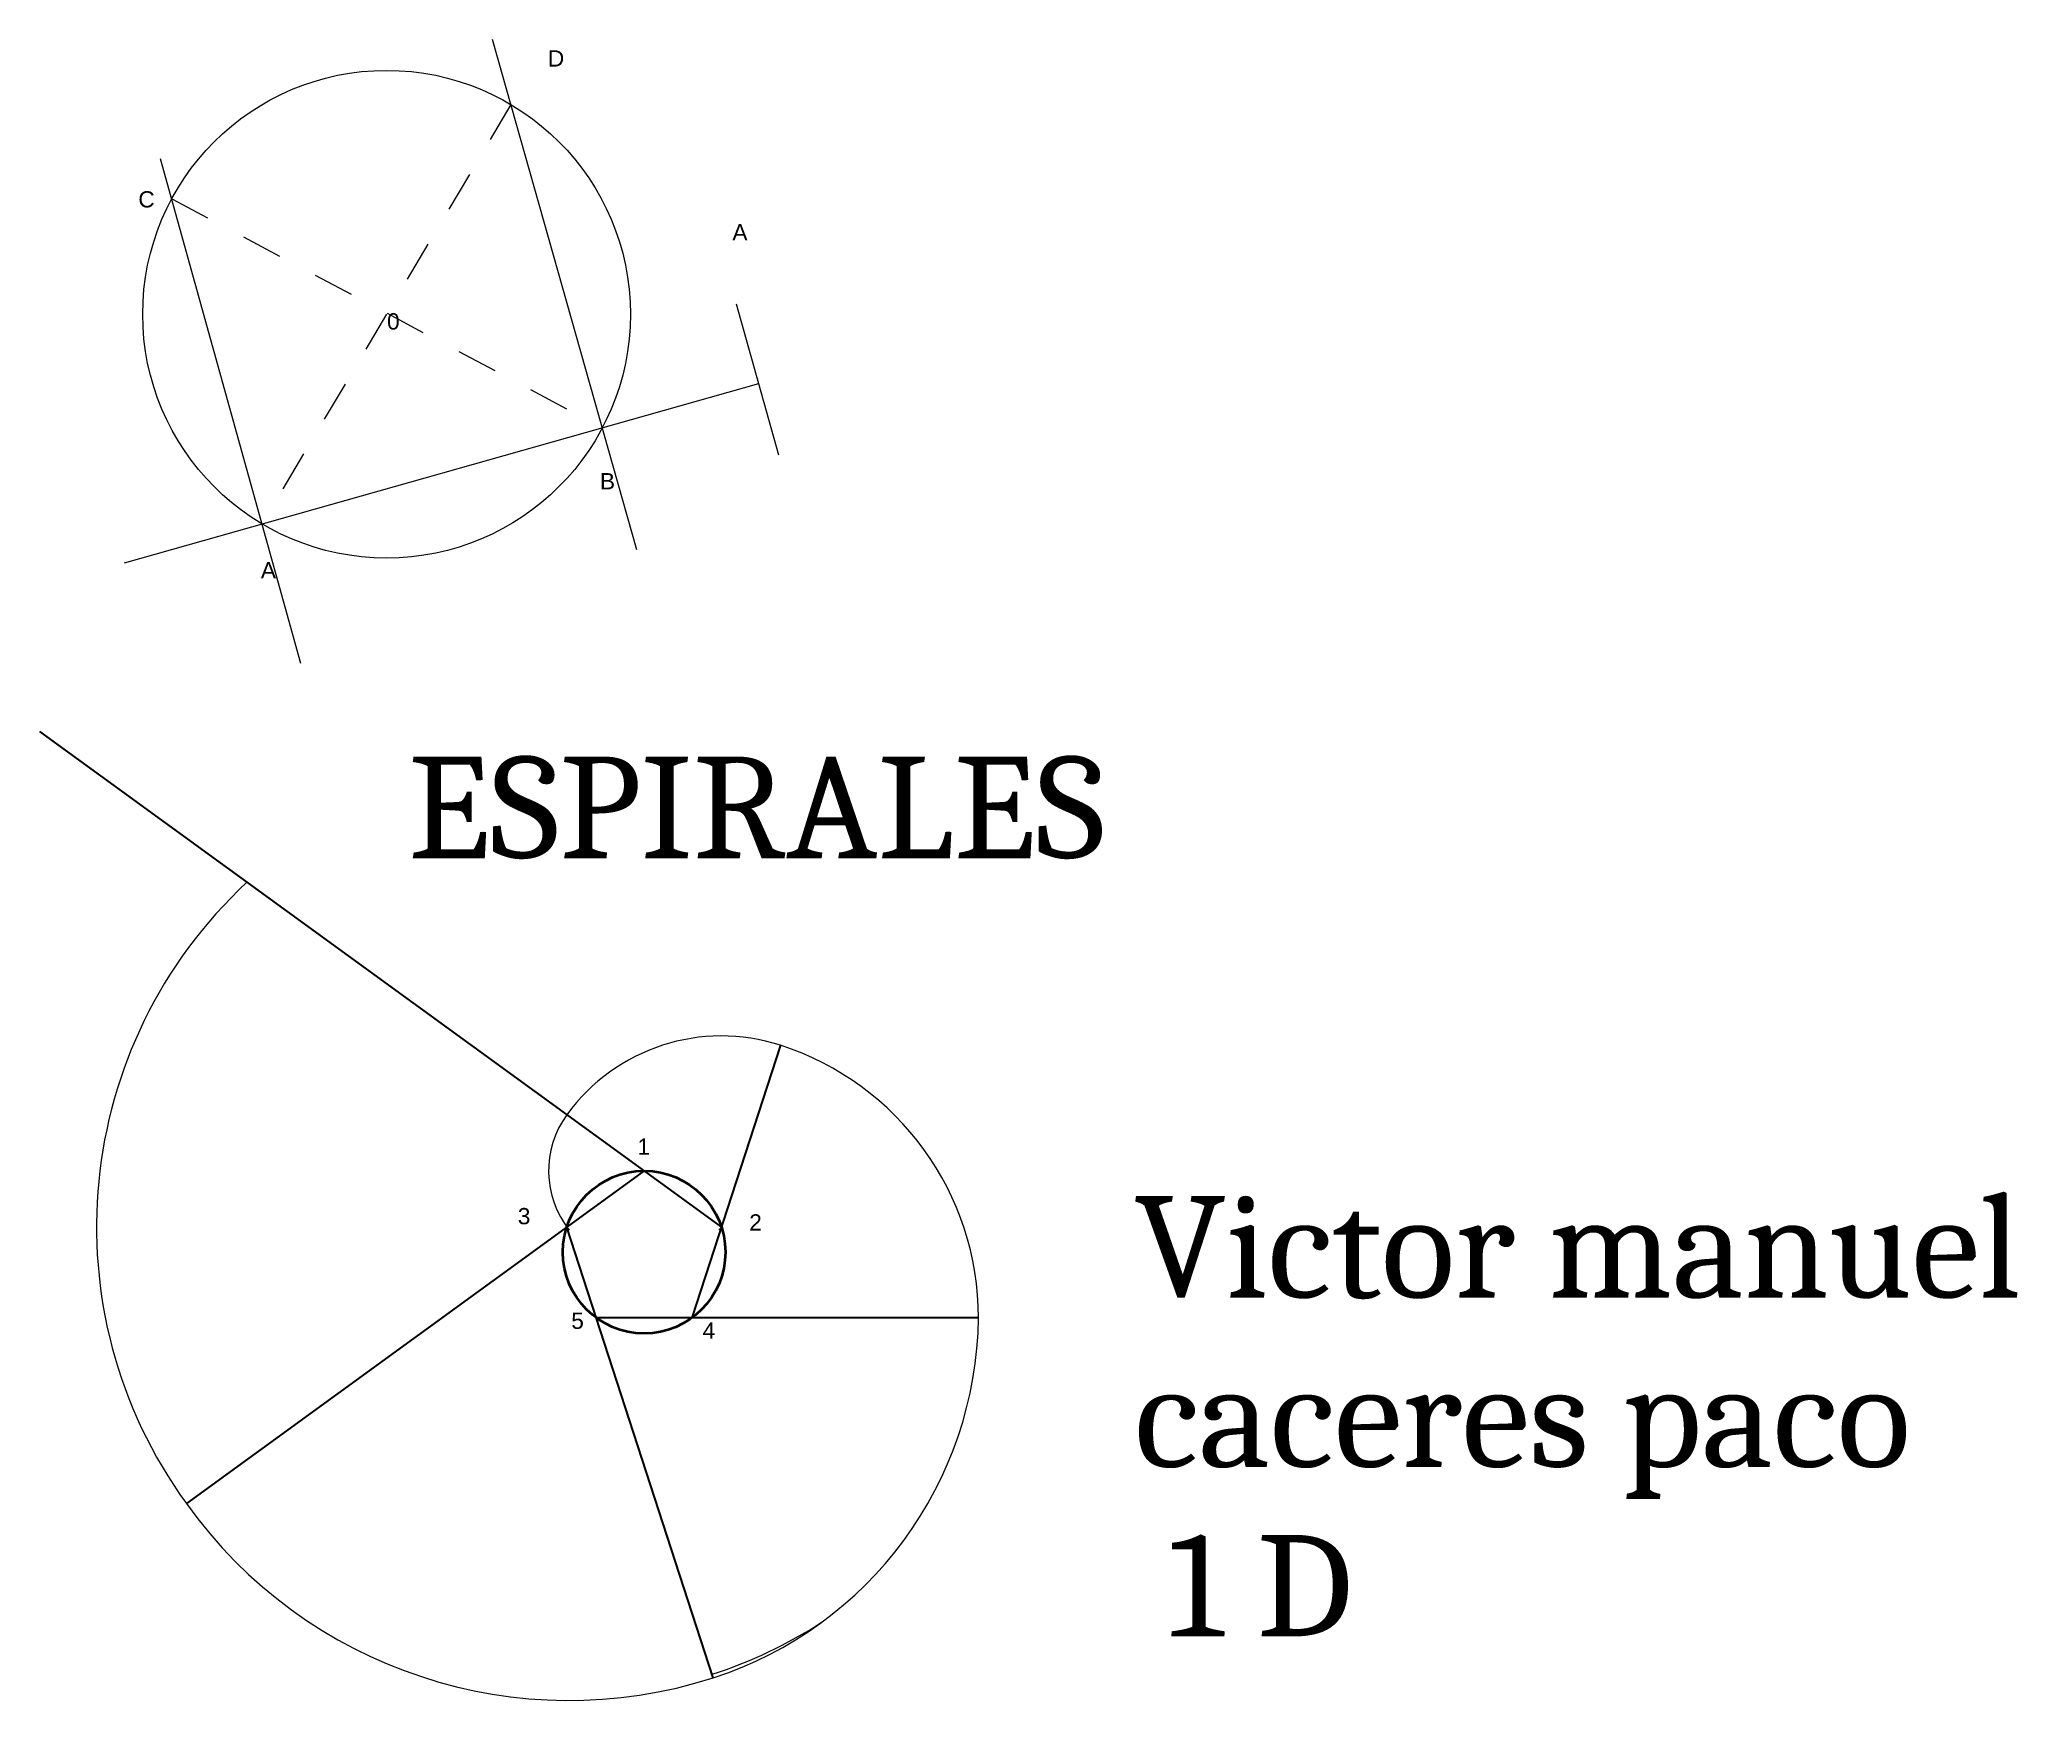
# Model space of a CAD drawing. Header units: millimetres. Extents: x 4562 to 4713, y 1657 to 1712.
# Drawn here: x 4561.99 to 4610.66, y 1657.25 to 1698.12 of the extents above; entities that cross this region are included whole.
import ezdxf

# ---------------------------------------------------------------- set-up
doc = ezdxf.new("R2010")
doc.units = ezdxf.units.MM
doc.linetypes.add('JIS_02_1.0', pattern=[2, 1, -1])
doc.styles.get("Standard").update_dxf_attribs({"font": 'arial.ttf'})

msp = doc.modelspace()

# ---------------------------------------------------------------- texts
at = {"linetype": 'Continuous', "lineweight": 18, "char_height": 0.4, "attachment_point": 1}
for s, heights, insert in [('D', [0], (4574.502, 1697.853)), ('C', [0], (4564.425, 1694.386)), ('A', [0], (4579.043, 1693.576)), ('0', [0], (4570.545, 1691.382)), ('B', [0], (4575.784, 1687.45)), ('A', [0], (4567.44, 1685.261)), ('1', [4.758], (4576.707, 1671.078)), ('3', [0], (4573.762, 1669.367)), ('2', [0], (4579.457, 1669.213)), ('5', [0], (4575.078, 1666.793)), ('4', [0], (4578.31, 1666.553))]:
    msp.add_mtext_dynamic_manual_height_columns(s, width=6.59401, gutter_width=12.5, heights=heights, dxfattribs=dict(at, insert=insert))
at = {"color": 40, "linetype": 'Continuous', "lineweight": 18, "char_height": 2.5, "attachment_point": 1}
for s, width, insert in [('{\\fCambria|b0|i0|c0|p18;ESPIRALES} ', 2.35614, (4571.065, 1680.475)), ('{\\fCambria|b0|i0|c0|p18;\\C85;\\c4766296;Victor manuel caceres paco \\P 1 D \\fArial|b0|i0|c0|p34; }', 31.55636, (4588.941, 1669.66))]:
    msp.add_mtext_dynamic_manual_height_columns(s, width=width, gutter_width=12.5, heights=[0], dxfattribs=dict(at, insert=insert))

# ---------------------------------------------------------------- linework, layer by layer
at = {"linetype": 'Continuous', "lineweight": 18}
for p, q in [((4576.69, 1685.562), (4573.142, 1698.117)), ((4568.426, 1682.763), (4564.974, 1695.185)), ((4580.187, 1687.893), (4579.141, 1691.609)), ((4564.083, 1685.241), (4579.691, 1689.652))]:
    msp.add_line(p, q, dxfattribs=at)
at = {"linetype": 'JIS_02_1.0', "lineweight": 18}
for p, q in [((4573.594, 1696.52), (4567.471, 1686.2)), ((4565.248, 1694.199), (4575.842, 1688.564))]:
    msp.add_line(p, q, dxfattribs=at)
at = {"color": 6, "linetype": 'Continuous', "lineweight": 30}
msp.add_line((4561.995, 1681.09), (4578.773, 1668.899), dxfattribs=at)
at = {"color": 4, "linetype": 'Continuous', "lineweight": 30}
msp.add_line((4580.226, 1673.372), (4578.047, 1666.663), dxfattribs=at)
at = {"color": 2, "linetype": 'Continuous', "lineweight": 30}
msp.add_line((4576.871, 1670.281), (4565.607, 1662.098), dxfattribs=at)
at = {"color": 3, "linetype": 'Continuous', "lineweight": 30}
msp.add_line((4578.573, 1657.808), (4574.969, 1668.899), dxfattribs=at)
at = {"color": 152, "linetype": 'Continuous', "lineweight": 30, "true_color": 0x2776bb}
msp.add_line((4585.1, 1666.663), (4575.696, 1666.663), dxfattribs=at)
at = {"color": 40, "linetype": 'Continuous', "lineweight": 18, "true_color": 0xf8d731}
msp.add_circle((4570.533, 1691.359), 6, dxfattribs=at)
at = {"color": 244, "linetype": 'Continuous', "lineweight": 40, "true_color": 0x991b1e}
msp.add_circle((4576.871, 1668.281), 2, dxfattribs=at)
at = {"color": 6, "linetype": 'Continuous', "lineweight": 18}
for centre, radius, start, end in [((4574.969, 1668.899), 11.572, 132.8585, 216), ((4576.871, 1670.281), 2.351, 144, 218.2798)]:
    msp.add_arc(centre, radius, start, end, dxfattribs=at)
at = {"color": 4, "linetype": 'Continuous', "lineweight": 18}
msp.add_arc((4578.773, 1668.899), 4.702, 72, 144, dxfattribs=at)
at = {"color": 152, "linetype": 'Continuous', "lineweight": 18, "true_color": 0x2776bb}
msp.add_arc((4578.047, 1666.663), 7.053, 360, 72, dxfattribs=at)
at = {"linetype": 'Continuous', "lineweight": 18}
for centre, radius, start, end in [((4576.871, 1670.281), 2.351, 321.7202, 324), ((4574.969, 1668.899), 11.572, 288, 302.811)]:
    msp.add_arc(centre, radius, start, end, dxfattribs=at)
at = {"color": 3, "linetype": 'Continuous', "lineweight": 18}
msp.add_arc((4575.654, 1666.793), 9.448, 288, 359.2139, dxfattribs=at)
at = {"color": 40, "linetype": 'Continuous', "lineweight": 18, "true_color": 0xf8d731}
msp.add_arc((4575.026, 1668.825), 11.574, 215.537, 287.8482, dxfattribs=at)

msp.set_redraw_order([(e.dxf.handle, doc.entitydb.next_handle()) for e in msp.query("TEXT MTEXT ATTDEF DIMENSION ARC_DIMENSION")])  # texts and dimensions are drawn at this point

doc.saveas('drawing.dxf')
